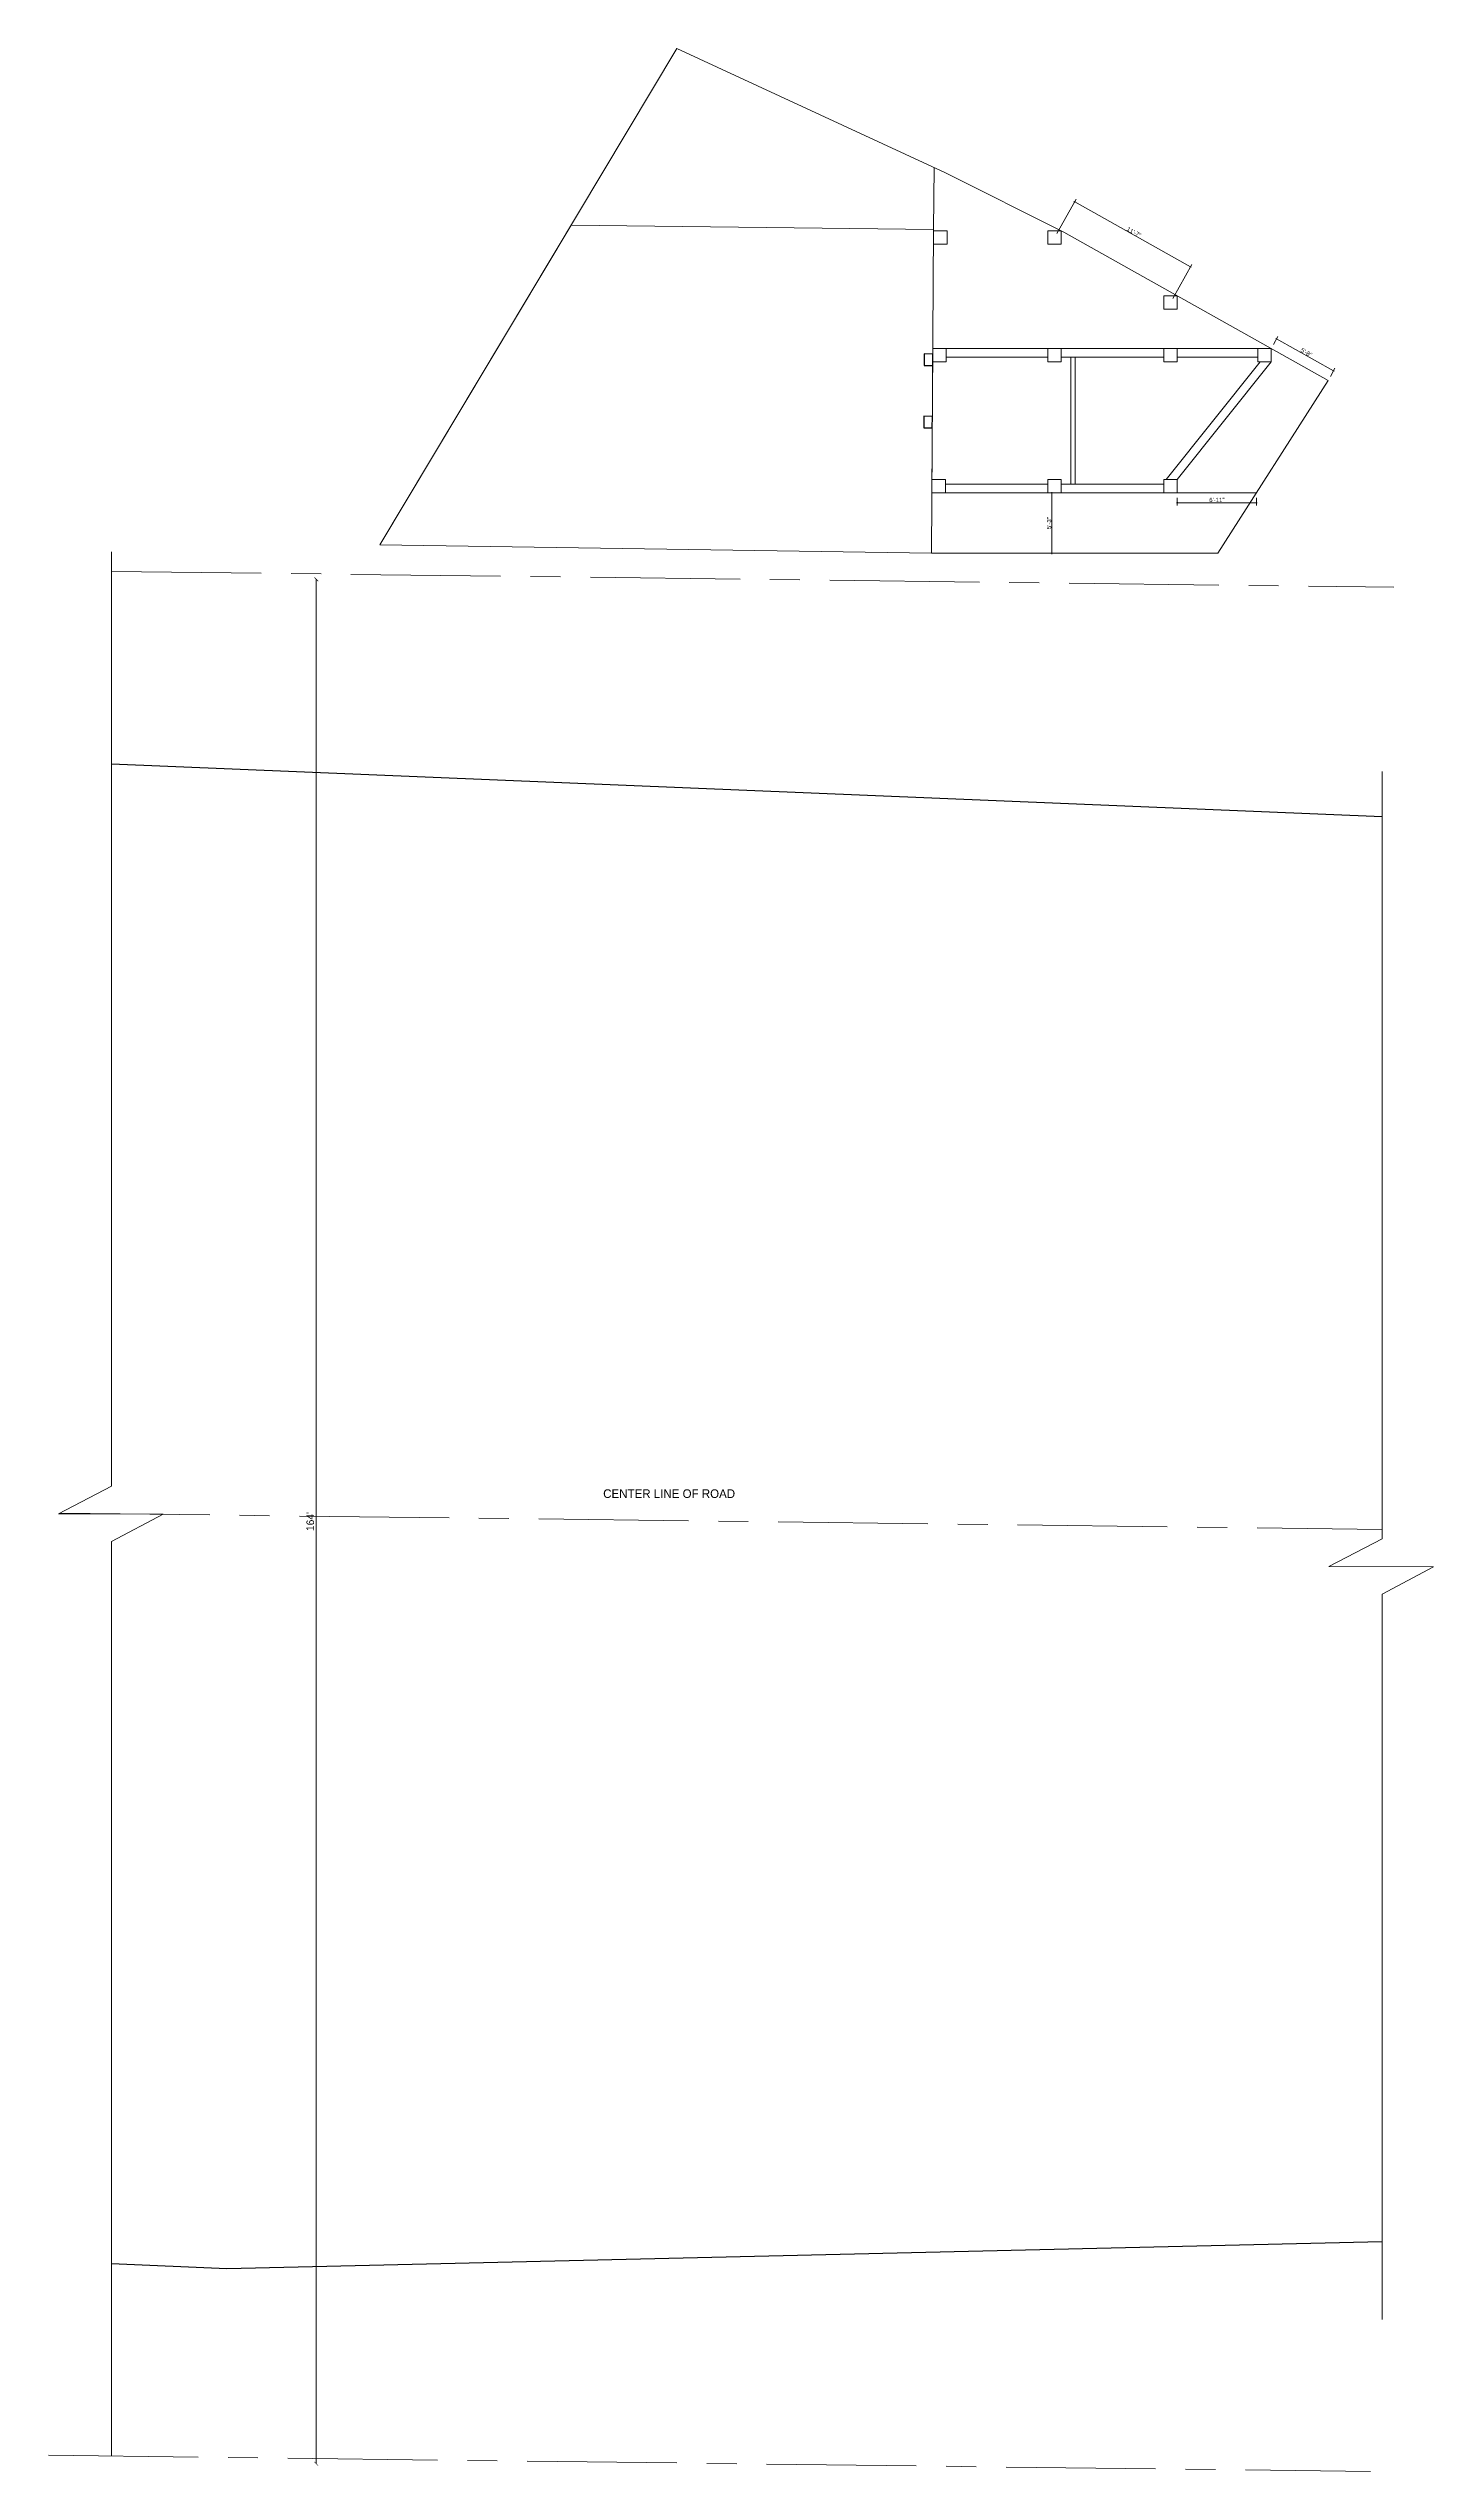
# Model space of a CAD drawing. Header units: inches. Extents: x 4069 to 291496, y -47643 to 12535.
# Drawn here: x 54694 to 56141, y 6206 to 8737 of the extents above; entities that cross this region are included whole.
import ezdxf

# ---------------------------------------------------------------- set-up
doc = ezdxf.new("R2010")
doc.units = ezdxf.units.IN
doc.header["$LTSCALE"] = 5
doc.header["$MEASUREMENT"] = 0
doc.linetypes.add('CENTER', pattern=[2, 1.25, -0.25, 0.25, -0.25])
doc.layers.add('A-WALL', color=7, linetype='Continuous', lineweight=9)
doc.layers.add('DOOR', color=62, linetype='Continuous', lineweight=0)
for name, color, linetype in [('DIM', 5, 'Continuous'), ('TEXT', 6, 'Continuous'), ('WALL', 7, 'Continuous')]:
    doc.layers.add(name, color=color, linetype=linetype)
doc.layers.add('dim line', color=7, linetype='Continuous', lineweight=15, true_color=0xfab2b2)
doc.styles.get("Standard").update_dxf_attribs({"font": 'arial.ttf'})
doc.styles.add('tt', font='stylu.ttf', dxfattribs={"height": 8})
doc.dimstyles.new('Copy(2) of STANDARD', dxfattribs={"dimtxt": 2, "dimasz": 4, "dimexe": 0, "dimexo": 0, "dimgap": 2, "dimtad": 1, "dimdec": 0, "dimzin": 0, "dimdsep": 46, "dimlunit": 3, "dimtxsty": 'tt', "dimblk": 'ARCHTICK', "dimcen": 0.0505, "dimse1": 1, "dimse2": 1, "dimclrd": 5, "dimclre": 5, "dimclrt": 7, "dimadec": 1, "dimazin": 0, "dimtm": 1e-09, "dimtfac": 1, "dimtdec": 0, "dimtofl": 0, "dimtmove": 1, "dimatfit": 3, "dimfxl": 1, "dimtolj": 2, "dimtzin": 0, "dimlwd": 13, "dimarcsym": 0})
doc.dimstyles.new('Standard$0', dxfattribs={"dimtxt": 6, "dimasz": 4, "dimexe": 3, "dimexo": 6, "dimgap": 3, "dimtad": 1, "dimdec": 1, "dimzin": 0, "dimdsep": 46, "dimlunit": 4, "dimtxsty": 'Standard', "dimcen": 0.09, "dimclrd": 6, "dimclre": 6, "dimclrt": 7, "dimadec": 0, "dimazin": 0, "dimtfac": 1, "dimtdec": 1, "dimtix": 1, "dimtofl": 0, "dimtmove": 1, "dimatfit": 3, "dimfxl": 1, "dimtolj": 1, "dimtzin": 0, "dimlwd": 18, "dimlwe": 18, "dimarcsym": 0})

# ---------------------------------------------------------------- blocks, each defined once
blk = doc.blocks.new('_ArchTick')
at = {"color": 0, "linetype": 'ByBlock', "const_width": 0.15}
blk.add_lwpolyline([(-0.5, -0.5), (0.5, 0.5)], dxfattribs=at)
blk = doc.blocks.new('*D1870')
at = {"layer": 'Defpoints', "color": 0, "ltscale": 5, "transparency": 16777216}
for p in [(55429.8, 8182.2), (54974, 6214.3), (55405.5, 6214.3)]:
    blk.add_point(p, dxfattribs=at)
at = {"layer": 'DIM', "color": 5, "lineweight": 13, "ltscale": 5, "transparency": 16777216}
blk.add_line((54974, 8182.2), (54974, 6214.3), dxfattribs=at)
at = {"layer": 'DIM', "color": 5, "lineweight": 13, "ltscale": 5, "transparency": 16777216, "xscale": 4, "yscale": 4, "zscale": 4}
for p, rotation in [((54974, 8182.2), 90), ((54974, 6214.3), 270)]:
    blk.add_blockref('_ArchTick', p, dxfattribs=dict(at, rotation=rotation))
at = {"layer": 'DIM', "color": 7, "ltscale": 5, "transparency": 16777216, "insert": (54967.8, 7198.2), "char_height": 8, "attachment_point": 5, "rotation": 90, "style": 'tt'}
blk.add_mtext("\\A2;164'", dxfattribs=at)
blk = doc.blocks.new('oblique')
at = {"color": 0, "lineweight": -2}
blk.add_line((0.25, 0.25), (-0.25, -0.25), dxfattribs=at)
at = {"layer": 'dim line', "lineweight": 9}
for p, q in [((-0.4375, 0), (0.4375, 0)), ((0, 0.4375), (0, -0.4375))]:
    blk.add_line(p, q, dxfattribs=at)
blk = doc.blocks.new('*D1872')
at = {"layer": 'A-WALL', "color": 47, "lineweight": 0, "ltscale": 5, "transparency": 16777216}
for p, q in [((55873.1, 8267.4), (55873.1, 8259.2)), ((55955.8, 8267.4), (55955.8, 8259.2))]:
    blk.add_line(p, q, dxfattribs=at)
at = {"layer": 'A-WALL', "color": 33, "lineweight": 0, "ltscale": 5, "transparency": 16777216}
blk.add_line((55873.1, 8262.2), (55955.8, 8262.2), dxfattribs=at)
at = {"layer": 'Defpoints', "color": 0, "ltscale": 5, "transparency": 16777216}
for p in [(55873.1, 8272.4), (55955.8, 8272.4), (55955.8, 8262.2)]:
    blk.add_point(p, dxfattribs=at)
at = {"layer": 'A-WALL', "color": 33, "lineweight": 0, "ltscale": 5, "transparency": 16777216, "xscale": 2, "yscale": 2, "zscale": 2, "rotation": 180}
blk.add_blockref('oblique', (55873.1, 8262.2), dxfattribs=at)
at = {"layer": 'A-WALL', "color": 33, "lineweight": 0, "ltscale": 5, "transparency": 16777216, "xscale": 2, "yscale": 2, "zscale": 2}
blk.add_blockref('oblique', (55955.8, 8262.2), dxfattribs=at)
at = {"layer": 'A-WALL', "color": 7, "ltscale": 5, "transparency": 16777216, "insert": (55914.5, 8265), "char_height": 4.5, "attachment_point": 5}
blk.add_mtext('\\A1;6\'-11"', dxfattribs=at)
blk = doc.blocks.new('_OBLIQUE')
at = {"color": 0, "linetype": 'ByBlock'}
blk.add_line((-0.5, -0.5), (0.5, 0.5), dxfattribs=at)
blk = doc.blocks.new('*D1873')
at = {"layer": 'A-WALL', "color": 47, "lineweight": 0, "ltscale": 5, "transparency": 16777216}
for p, q in [((55740, 8272.4), (55739.1, 8272.4)), ((55740, 8209.4), (55739.1, 8209.4))]:
    blk.add_line(p, q, dxfattribs=at)
at = {"layer": 'A-WALL', "color": 33, "lineweight": 0, "ltscale": 5, "transparency": 16777216}
blk.add_line((55742.1, 8272.4), (55742.1, 8209.4), dxfattribs=at)
at = {"layer": 'Defpoints', "color": 0, "ltscale": 5, "transparency": 16777216}
for p in [(55745, 8272.4, -58.2), (55742.1, 8209.4), (55745, 8209.4, -58.2)]:
    blk.add_point(p, dxfattribs=at)
at = {"layer": 'A-WALL', "color": 33, "lineweight": 0, "ltscale": 5, "transparency": 16777216, "xscale": 2, "yscale": 2, "zscale": 2}
for p, rotation in [((55742.1, 8272.4), 90), ((55742.1, 8209.4), 270)]:
    blk.add_blockref('oblique', p, dxfattribs=dict(at, rotation=rotation))
at = {"layer": 'A-WALL', "color": 7, "ltscale": 5, "transparency": 16777216, "insert": (55739.3, 8240.9), "char_height": 4.5, "attachment_point": 5, "rotation": 90}
blk.add_mtext('\\A1;5\'-3"', dxfattribs=at)
blk = doc.blocks.new('*D1874')
at = {"layer": 'A-WALL', "color": 47, "lineweight": 0, "ltscale": 5, "transparency": 16777216}
for p, q in [((55747.5, 8543.4), (55767.4, 8579)), ((55868.6, 8475.5), (55888.5, 8511.1))]:
    blk.add_line(p, q, dxfattribs=at)
at = {"layer": 'A-WALL', "color": 33, "lineweight": 0, "ltscale": 5, "transparency": 16777216}
blk.add_line((55766, 8576.4), (55887, 8508.5), dxfattribs=at)
at = {"layer": 'Defpoints', "color": 0, "ltscale": 5, "transparency": 16777216}
for p in [(55745, 8539, -58.2), (55887, 8508.5), (55866.1, 8471.2, -58.2)]:
    blk.add_point(p, dxfattribs=at)
at = {"layer": 'A-WALL', "color": 33, "lineweight": 0, "ltscale": 5, "transparency": 16777216, "xscale": 2, "yscale": 2, "zscale": 2}
for p, rotation in [((55766, 8576.4), 150.7325255495522), ((55887, 8508.5), 330.7325255495522)]:
    blk.add_blockref('oblique', p, dxfattribs=dict(at, rotation=rotation))
at = {"layer": 'A-WALL', "color": 7, "ltscale": 5, "transparency": 16777216, "insert": (55827.9, 8544.8), "char_height": 4.5, "attachment_point": 5, "rotation": 330.7325}
blk.add_mtext('\\A1;11\'-7"', dxfattribs=at)
blk = doc.blocks.new('*D1875')
at = {"layer": 'A-WALL', "color": 47, "lineweight": 0, "ltscale": 5, "transparency": 16777216}
for p, q in [((55973.6, 8427.5), (55978.3, 8435.9)), ((56033.1, 8394.1), (56037.8, 8402.5))]:
    blk.add_line(p, q, dxfattribs=at)
at = {"layer": 'A-WALL', "color": 33, "lineweight": 0, "ltscale": 5, "transparency": 16777216}
blk.add_line((55976.8, 8433.3), (56036.3, 8399.9), dxfattribs=at)
at = {"layer": 'Defpoints', "color": 0, "ltscale": 5, "transparency": 16777216}
for p in [(55971.1, 8423.1, -58.2), (56030.6, 8389.7, -58.2), (56036.3, 8399.9)]:
    blk.add_point(p, dxfattribs=at)
at = {"layer": 'A-WALL', "color": 33, "lineweight": 0, "ltscale": 5, "transparency": 16777216, "xscale": 2, "yscale": 2, "zscale": 2}
for p, rotation in [((55976.8, 8433.3), 150.6791819765437), ((56036.3, 8399.9), 330.6791819765437)]:
    blk.add_blockref('oblique', p, dxfattribs=dict(at, rotation=rotation))
at = {"layer": 'A-WALL', "color": 7, "ltscale": 5, "transparency": 16777216, "insert": (56008, 8419), "char_height": 4.5, "attachment_point": 5, "rotation": 330.6792}
blk.add_mtext('\\A1;5\'-8"', dxfattribs=at)

msp = doc.modelspace()

# ---------------------------------------------------------------- linework, layer by layer
for p, q in [((54760.32241, 7989.57995, -31.2793), (56087.07692, 7934.60523, -59.12383)), ((56087.07692, 6445.8675, 1.516), (54880.67215, 6417.79223, 1.516)), ((54880.67215, 6417.79223, 1.516), (54760.32241, 6422.95883, 1.516))]:
    msp.add_line(p, q)
at = {"layer": 'A-WALL', "ltscale": 5}
for p, q in [((55618.70299, 8547.35725), (55619.12681, 8612.26841)), ((55617.92602, 8418.11597), (55617.89337, 8418.11597)), ((55631.89179, 8414.11597), (55738.04544, 8414.11597)), ((55752.04544, 8414.11597), (55859.11157, 8414.11597)), ((55762.10002, 8414.11597), (55762.10002, 8281.36445)), ((55766.60002, 8414.11597), (55766.60002, 8281.36445)), ((55959.60538, 8409.11597), (55861.59466, 8286.36445)), ((55873.11157, 8414.11597), (55957.12228, 8414.11597)), ((55915.66885, 8209.36445), (56030.62384, 8389.69682)), ((55616.97932, 8281.36445), (55616.94667, 8281.36445)), ((55738.04544, 8281.36445), (55630.99891, 8281.36445)), ((55859.11157, 8281.36445), (55752.04544, 8281.36445)), ((55873.11157, 8272.36445), (55616.9075, 8272.36445)), ((55873.11157, 8272.36445), (55955.82894, 8272.36445)), ((55616.49616, 8209.36445), (55915.66885, 8209.36445))]:
    msp.add_line(p, q, dxfattribs=at)
at = {"layer": 'A-WALL', "linetype": 'CENTER', "ltscale": 25}
for p, q in [((54760.32241, 8190.40722), (56099.19813, 8173.91329)), ((54706.5027, 7206.99558), (56087.07692, 7189.98795)), ((54694.38148, 6223.07024), (56074.9557, 6206.06261))]:
    msp.add_line(p, q, dxfattribs=at)
at = {"layer": 'A-WALL', "ltscale": 5, "elevation": -58.16904}
for points in [[(55350.68654, 8736.54592), (55040.56102, 8218.00834), (55616.49616, 8209.36445), (55915.66885, 8209.36445), (56030.62384, 8389.69682), (55754.52995, 8544.76542), (55631.16487, 8606.69525)], [(55618.69421, 8546.01265), (55632.69421, 8546.01265), (55632.69421, 8532.01265), (55618.69421, 8532.01265)], [(55738.04544, 8546.01265), (55752.04544, 8546.01265), (55752.04544, 8532.01265), (55738.04544, 8532.01265)], [(55859.11157, 8478.16386), (55873.11157, 8478.16386), (55873.11157, 8464.16386), (55859.11157, 8464.16386)], [(55616.9075, 8272.36445), (55617.89179, 8423.11597), (55971.12228, 8423.11597), (55971.12228, 8409.11597), (55873.11157, 8286.36445), (55873.11157, 8272.36445)], [(55617.89179, 8423.11597), (55631.89179, 8423.11597), (55631.89179, 8409.11597), (55617.89179, 8409.11597)], [(55738.04544, 8423.11597), (55752.04544, 8423.11597), (55752.04544, 8409.11597), (55738.04544, 8409.11597)], [(55859.11157, 8423.11597), (55873.11157, 8423.11597), (55873.11157, 8409.11597), (55859.11157, 8409.11597)], [(55957.12228, 8423.11597), (55971.12228, 8423.11597), (55971.12228, 8409.11597), (55957.12228, 8409.11597)], [(55616.99891, 8286.36445), (55630.99891, 8286.36445), (55630.99891, 8272.36445), (55616.99891, 8272.36445)], [(55738.04544, 8286.36445), (55752.04544, 8286.36445), (55752.04544, 8272.36445), (55738.04544, 8272.36445)], [(55859.11157, 8286.36445), (55873.11157, 8286.36445), (55873.11157, 8272.36445), (55859.11157, 8272.36445)]]:
    msp.add_lwpolyline(points, close=True, dxfattribs=at)
at = {"layer": 'A-WALL', "linetype": 'Continuous', "ltscale": 5}
for points, elevation in [([(54760.32241, 8210.88055), (54760.32241, 7235.01007), (54704.73269, 7206.07424), (54813.99563, 7205.82424), (54760.32241, 7177.21527), (54760.32241, 6222.25789)], -31.2793), ([(56087.07692, 7981.45409), (56087.07692, 7180.03535), (56031.48719, 7151.09953), (56140.75013, 7150.84953), (56087.07692, 7122.24056), (56087.07692, 6364.80426)], -59.12383)]:
    msp.add_lwpolyline(points, dxfattribs=dict(at, elevation=elevation))
at = {"layer": 'DOOR', "lineweight": 13, "elevation": -58.16904}
msp.add_lwpolyline([(55040.56102, 8218.00834), (55616.49616, 8209.36445), (55618.70299, 8547.35725), (55240.22767, 8551.85595)], close=True, dxfattribs=at)
at = {"layer": 'WALL', "color": 2, "linetype": 'ByBlock', "ltscale": 5, "elevation": -58.16904}
for points in [[(55608.85475, 8417.47168), (55608.7764, 8405.4717), (55617.77584, 8405.35759), (55617.85419, 8417.35756)], [(55608.43035, 8352.47183), (55608.352, 8340.47186), (55617.35144, 8340.35775), (55617.42979, 8352.35772)]]:
    msp.add_lwpolyline(points, close=True, dxfattribs=at)

# ---------------------------------------------------------------- texts
at = {"layer": 'TEXT', "lineweight": 70, "style": 'tt'}
msp.add_text('CENTER LINE OF ROAD ', height=9, dxfattribs=at).set_placement((55273.65966, 7222.80047, -58.16904))

# ---------------------------------------------------------------- dimensions: what is measured, and where the dimension line sits
at = {"layer": 'A-WALL', "ltscale": 5}
for p1, p2, distance, picture, middle in [((55745.04544, 8539.01265, -58.16904), (55866.11157, 8471.16386, -58.16904), 42.80554, '*D1874', (55827.85453, 8544.83652)), ((55971.12228, 8423.11597, -58.16904), (56030.62384, 8389.69682, -58.16904), 11.65645, '*D1875', (56007.95118, 8419.00874))]:
    dim = msp.add_aligned_dim(p1=p1, p2=p2, distance=distance, dimstyle='Standard$0', override={"dimtxt": 4.5, "dimasz": 2, "dimexo": 5, "dimgap": 0.5, "dimdec": 0, "dimzin": 12, "dimpost": '\\X', "dimblk": 'oblique', "dimcen": 3, "dimclrd": 33, "dimclre": 47, "dimtfac": 0.5, "dimtdec": 0, "dimfxl": 3, "dimlwd": 0, "dimlwe": 0}, dxfattribs=at)
    dim.commit()
    dim.dimension.update_dxf_attribs({"geometry": picture, "text_midpoint": middle})
dim = msp.add_linear_dim(base=(55742.12144, 8209.36445), p1=(55745.04544, 8272.36445, -58.16904), p2=(55745.04544, 8209.36445, -58.16904), angle=90, dimstyle='Standard$0', override={"dimtxt": 4.5, "dimasz": 2, "dimexo": 5, "dimgap": 0.5, "dimdec": 0, "dimzin": 12, "dimpost": '\\X', "dimblk": 'oblique', "dimcen": 3, "dimclrd": 33, "dimclre": 47, "dimtfac": 0.5, "dimtdec": 0, "dimfxl": 3, "dimlwd": 0, "dimlwe": 0}, dxfattribs=at)
dim.commit()
dim.dimension.update_dxf_attribs({"geometry": '*D1873', "text_midpoint": (55739.32233, 8240.86445)})
dim = msp.add_linear_dim(base=(55955.82894, 8262.24844), p1=(55873.11157, 8272.36445), p2=(55955.82894, 8272.36445), dimstyle='Standard$0', override={"dimtxt": 4.5, "dimasz": 2, "dimexo": 5, "dimgap": 0.5, "dimdec": 0, "dimzin": 12, "dimpost": '\\X', "dimblk": 'oblique', "dimcen": 3, "dimclrd": 33, "dimclre": 47, "dimtfac": 0.5, "dimtdec": 0, "dimfxl": 3, "dimlwd": 0, "dimlwe": 0}, dxfattribs=at)
dim.commit()
dim.dimension.update_dxf_attribs({"geometry": '*D1872', "text_midpoint": (55914.47025, 8265.04602)})
at = {"layer": 'DIM', "ltscale": 5}
dim = msp.add_linear_dim(base=(54973.99907, 6214.30958), p1=(55429.76027, 8182.16026), p2=(55405.51784, 6214.30958), angle=90, dimstyle='Copy(2) of STANDARD', dxfattribs=at)
dim.commit()
dim.dimension.update_dxf_attribs({"geometry": '*D1870', "text_midpoint": (54967.82044, 7198.23492)})

doc.saveas('drawing.dxf')
